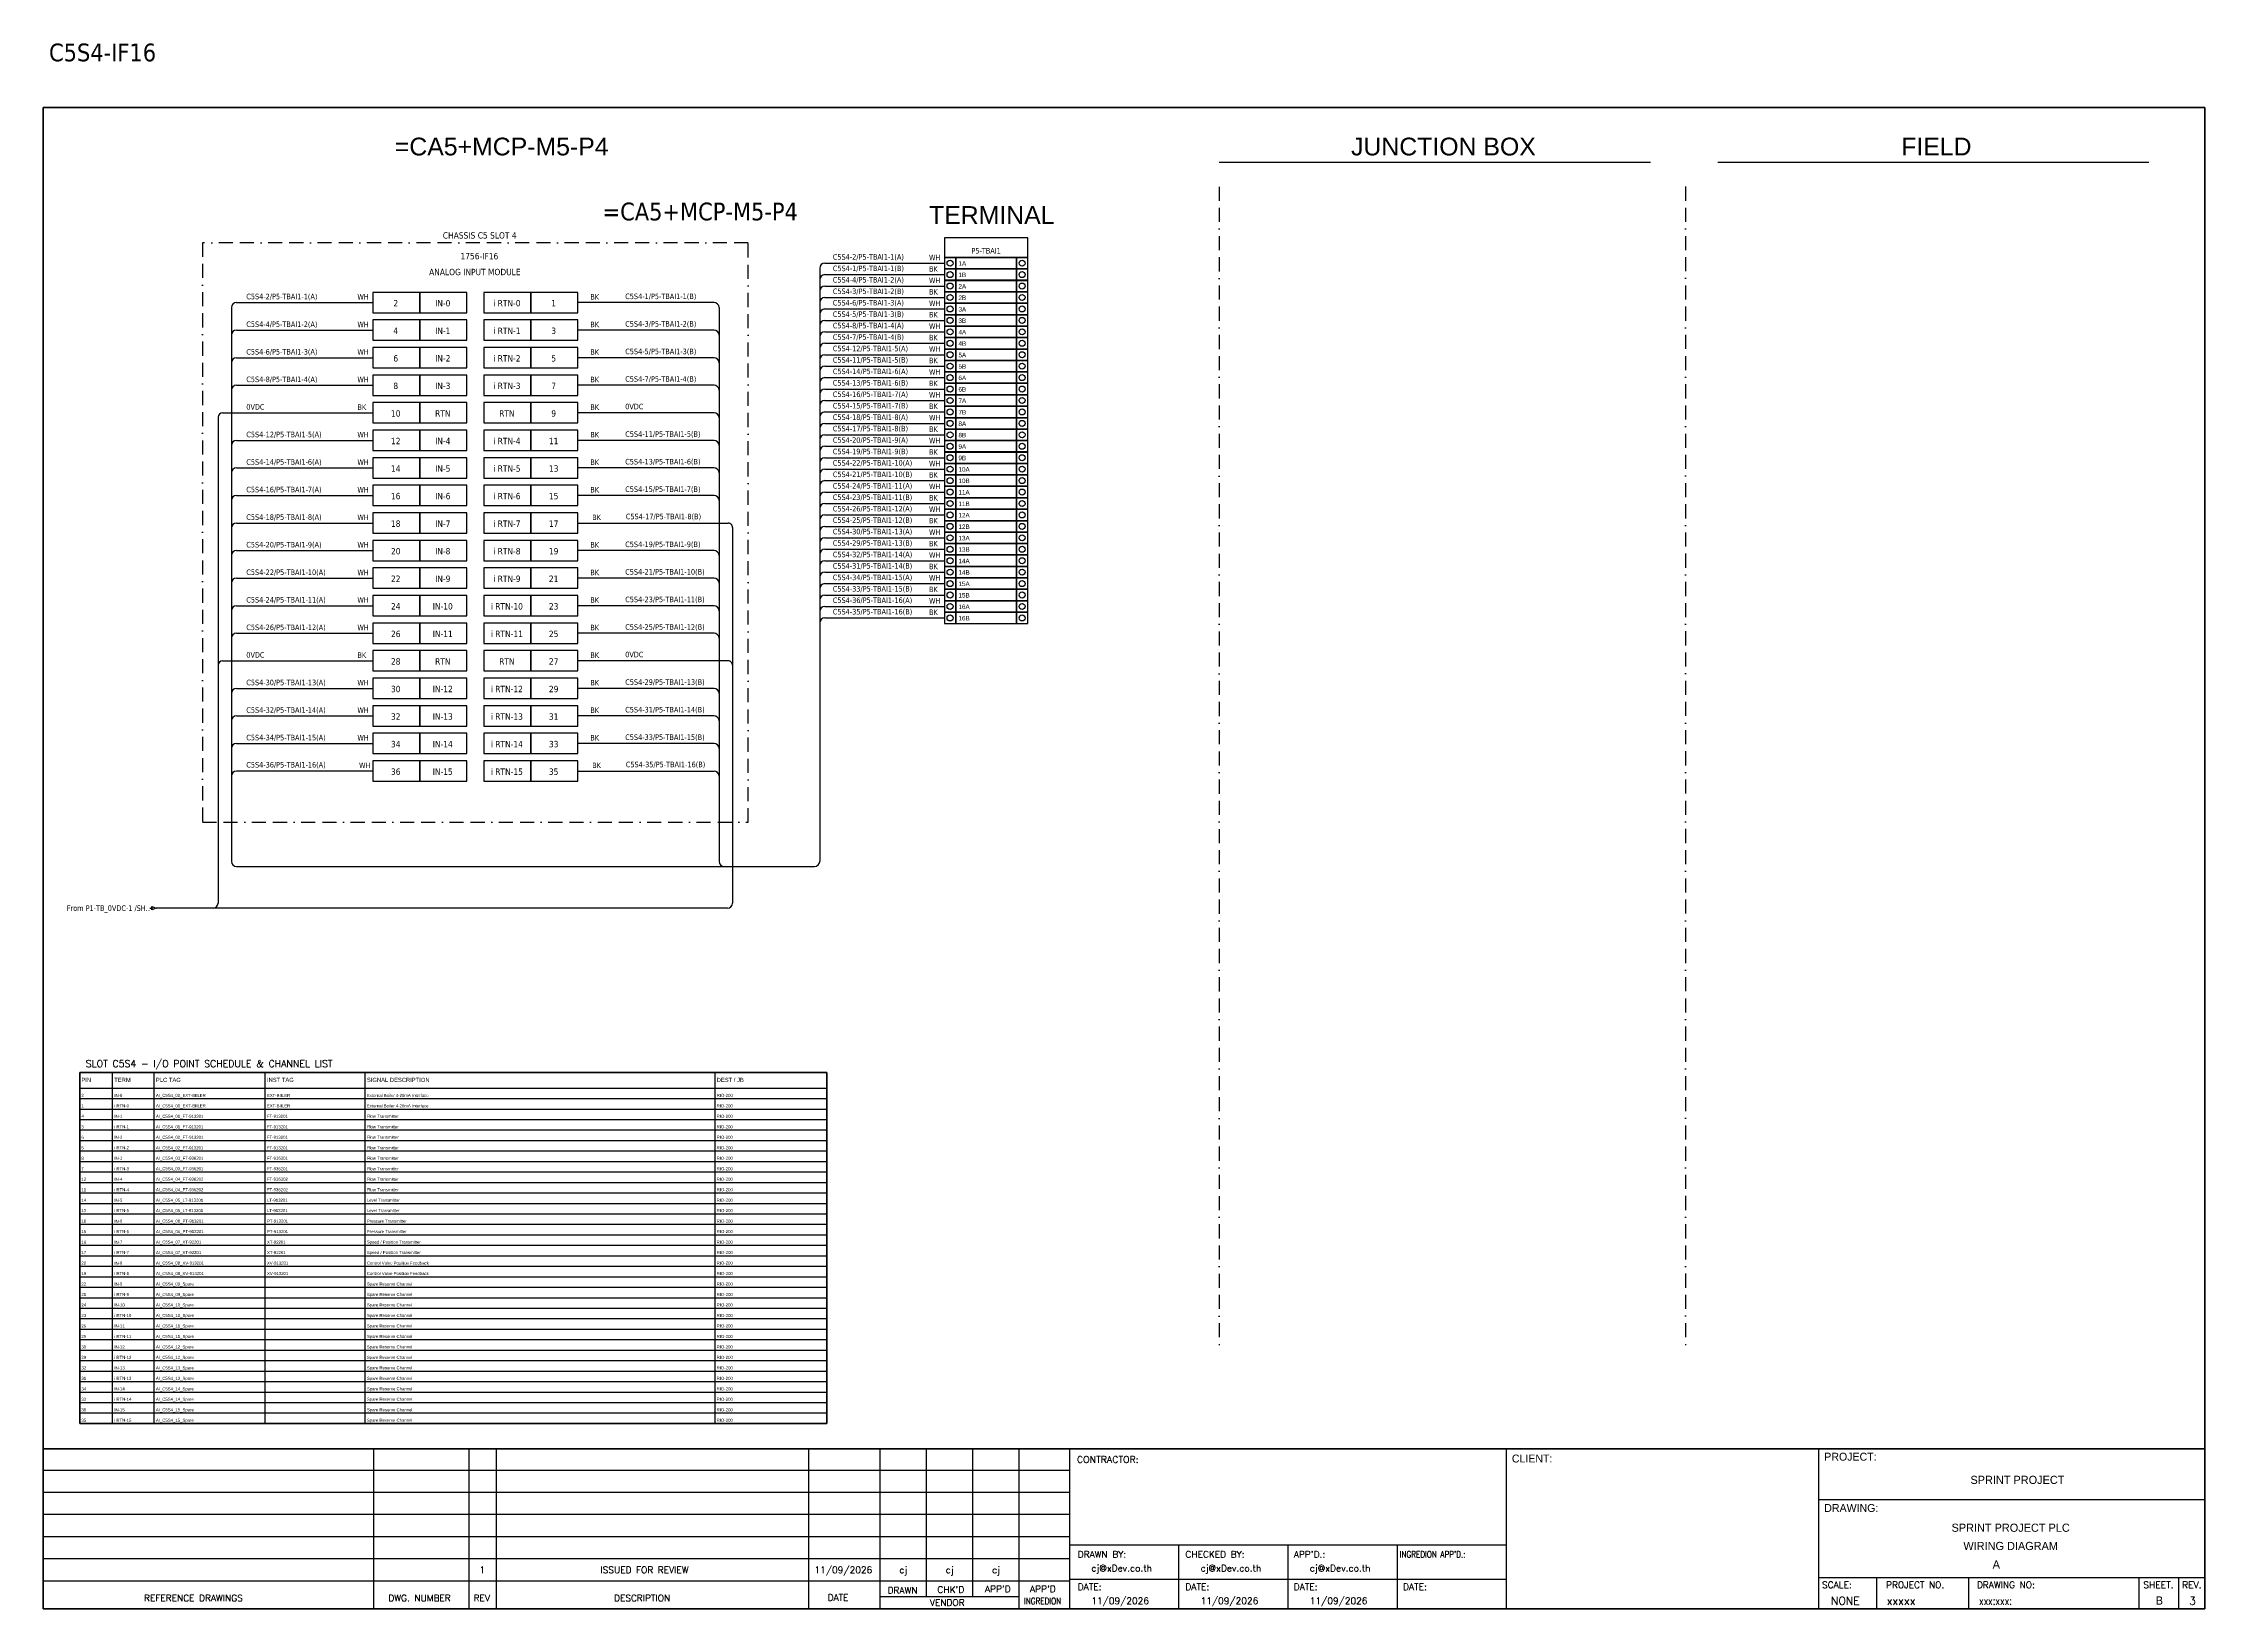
# Model space of a CAD drawing. Header units: millimetres. Extents: x 0 to 62600, y 0 to 14837.
# Drawn here: x 16773 to 20667, y 0 to 2820 of the extents above; entities that cross this region are included whole.
import ezdxf
from ezdxf.enums import TextEntityAlignment as Align

# ---------------------------------------------------------------- set-up
doc = ezdxf.new("R2010")
doc.units = ezdxf.units.MM
doc.linetypes.add('BORDERX2', pattern=[88.9, 25.4, -12.7, 25.4, -12.7, 0, -12.7])
for name, color, linetype in [('GT_1', 9, 'Continuous'), ('HELPPOINT', 7, 'Continuous'), ('MEMBER', 7, 'Continuous'), ('VECTORS', 7, 'Continuous'), ('x01001-FrameArea', 2, 'BORDERX2')]:
    doc.layers.add(name, color=color, linetype=linetype)
doc.layers.add('IE-EQUIP', color=253, linetype='Continuous', lineweight=25)
doc.layers.add('IE-WIRE', color=7, linetype='Continuous', lineweight=25)
doc.styles.add('HTX11', font='O8111901')
doc.styles.add('ROMANS', font='romans.shx', dxfattribs={"width": 0.85, "height": 25})
doc.styles.get("Standard").update_dxf_attribs({"font": 'arial.ttf'})
doc.styles.add('Tahoma', font='')
doc.styles.get('Tahoma').set_extended_font_data('Tahoma')

# ---------------------------------------------------------------- blocks, each defined once
blk = doc.blocks.new('xTermSingleLayer33')
at = {"color": 7, "ltscale": 25.4}
for points in [[(0, -537), (537, -537), (537, 0), (0, 0)], [(537, -537), (3378, -537), (3378, 0), (537, 0)], [(3378, -537), (3915, -537), (3915, 0), (3378, 0)]]:
    blk.add_lwpolyline(points, close=True, dxfattribs=at)
for centre in [(268, -268), (3647, -268)]:
    blk.add_circle(centre, 141, dxfattribs=at)
blk.add_attdef('TERMINAL_B', (661, -387), '', height=212)
blk = doc.blocks.new('xTerminal_fr_to')
at = {"layer": 'VECTORS', "color": 1, "true_color": 0xff0000}
for p, q in [((-11.3, 0), (-7.8, 0)), ((-7.8, 2.8), (0, 0)), ((-7.8, -2.8), (-7.8, 2.8)), ((-7.8, 2.8), (0, 0)), ((-7.8, 2.8), (-7.8, -2.8)), ((0, 0), (-7.8, -2.8)), ((0, 0), (-7.8, -2.8))]:
    blk.add_line(p, q, dxfattribs=at)

msp = doc.modelspace()

# ---------------------------------------------------------------- linework, layer by layer
for p, q in [((18891.4, 2605.7), (19668.2, 2605.7)), ((19789.2, 2605.7), (20566, 2605.7))]:
    msp.add_line(p, q)
at = {"ltscale": 25.4}
for p, q in [((18180.9, 2403.1), (18396.3, 2403.1)), ((17981.4, 2352.7), (17736.1, 2352.7)), ((18180.9, 2361.9), (18396.3, 2361.9)), ((17981.4, 2303.1), (17736.1, 2303.1)), ((18180.9, 2320.6), (18396.3, 2320.6)), ((18180.9, 2279.4), (18396.3, 2279.4)), ((17981.4, 2253.5), (17736.1, 2253.5)), ((18180.9, 2238.2), (18396.3, 2238.2)), ((17981.4, 2203.8), (17736.1, 2203.8)), ((18180.9, 2197), (18396.3, 2197)), ((17096.1, 2154.2), (17366.6, 2154.2)), ((17981.4, 2154.2), (17736.1, 2154.2)), ((18180.9, 2155.7), (18396.3, 2155.7)), ((17981.4, 2104.6), (17736.1, 2104.6)), ((18180.9, 2114.5), (18396.3, 2114.5)), ((18180.9, 2073.3), (18396.3, 2073.3)), ((17981.4, 2055), (17736.1, 2055)), ((18180.9, 2032.1), (18396.3, 2032.1)), ((17981.4, 2005.3), (17736.1, 2005.3)), ((18180.9, 1990.8), (18396.3, 1990.8)), ((17736.1, 1955.7), (18006.6, 1955.7)), ((18180.9, 1949.6), (18396.3, 1949.6)), ((18180.9, 1908.4), (18396.3, 1908.4)), ((17981.4, 1906.1), (17736.1, 1906.1)), ((17981.4, 1856.4), (17736.1, 1856.4)), ((18180.9, 1867.2), (18396.3, 1867.2)), ((17981.4, 1806.8), (17736.1, 1806.8)), ((18180.9, 1825.9), (18396.3, 1825.9)), ((17981.4, 1757.2), (17736.1, 1757.2)), ((18180.9, 1784.7), (18396.3, 1784.7)), ((17096.1, 1707.5), (17366.6, 1707.5)), ((18006.6, 1707.5), (17736.1, 1707.5)), ((17981.4, 1657.9), (17736.1, 1657.9)), ((17981.4, 1608.3), (17736.1, 1608.3)), ((17981.4, 1558.6), (17736.1, 1558.6)), ((17736.1, 1509), (17981.4, 1509))]:
    msp.add_line(p, q, dxfattribs=at)
at = {"color": 7}
for p, q in [((16838.9, 937.9), (18184.7, 937.9)), ((16898.2, 333.8), (16898.2, 965.9)), ((16973.2, 333.8), (16973.2, 965.9)), ((17173.2, 333.8), (17173.2, 965.9)), ((17353.2, 333.8), (17353.2, 965.9)), ((17983.2, 333.8), (17983.2, 965.9))]:
    msp.add_line(p, q, dxfattribs=at)
at = {"color": 8}
for p, q in [((16838.9, 919), (18184.7, 919)), ((16838.9, 900.1), (18184.7, 900.1)), ((16838.9, 881.3), (18184.7, 881.3)), ((16838.9, 862.4), (18184.7, 862.4)), ((16838.9, 843.5), (18184.7, 843.5)), ((16838.9, 824.6), (18184.7, 824.6)), ((16838.9, 805.8), (18184.7, 805.8)), ((16838.9, 786.9), (18184.7, 786.9)), ((16838.9, 768), (18184.7, 768)), ((16838.9, 749.1), (18184.7, 749.1)), ((16838.9, 730.2), (18184.7, 730.2)), ((16838.9, 711.4), (18184.7, 711.4)), ((16838.9, 692.5), (18184.7, 692.5)), ((16838.9, 673.6), (18184.7, 673.6)), ((16838.9, 654.7), (18184.7, 654.7)), ((16838.9, 635.9), (18184.7, 635.9)), ((16838.9, 617), (18184.7, 617)), ((16838.9, 598.1), (18184.7, 598.1)), ((16838.9, 579.2), (18184.7, 579.2)), ((16838.9, 560.3), (18184.7, 560.3)), ((16838.9, 541.5), (18184.7, 541.5)), ((16838.9, 522.6), (18184.7, 522.6)), ((16838.9, 503.7), (18184.7, 503.7)), ((16838.9, 484.8), (18184.7, 484.8)), ((16838.9, 465.9), (18184.7, 465.9)), ((16838.9, 447.1), (18184.7, 447.1)), ((16838.9, 428.2), (18184.7, 428.2)), ((16838.9, 409.3), (18184.7, 409.3)), ((16838.9, 390.4), (18184.7, 390.4)), ((16838.9, 371.6), (18184.7, 371.6)), ((16838.9, 352.7), (18184.7, 352.7))]:
    msp.add_line(p, q, dxfattribs=at)
at = {"color": 4}
for p, q in [((20075.5, 56.1), (20075.5, 0)), ((20240.8, 56.1), (20240.8, 0))]:
    msp.add_line(p, q, dxfattribs=at)
at = {"color": 4, "ltscale": 0.5}
for p, q in [((20547.9, 56.1), (20547.9, 0)), ((20547.9, 56.1), (20547.9, 0)), ((20619.1, 56.1), (20619.1, 0)), ((20619.1, 56.1), (20619.1, 0))]:
    msp.add_line(p, q, dxfattribs=at)
at = {"color": 4, "ltscale": 25.4}
msp.add_lwpolyline([(18396.3, 2434), (18546.6, 2434), (18546.6, 2469.2), (18396.3, 2469.2)], close=True, dxfattribs=at)
msp.add_lwpolyline([(16838.9, 965.9), (18184.7, 965.9), (18184.7, 333.8), (16838.9, 333.8)], close=True)
at = {"color": 7}
msp.add_lwpolyline([(16838.9, 333.8), (18184.7, 333.8), (18184.7, 965.9), (16838.9, 965.9), (16838.9, 333.8)], dxfattribs=at)
at = {"ltscale": 25.4}
for centre, radius, start, end in [((18180.9, 2393.9), 9.14, 90, 180), ((17981.4, 2343.6), 9.17, 0, 90), ((18180.9, 2352.7), 9.14, 90, 180), ((17981.4, 2293.9), 9.17, 0, 90), ((18180.9, 2311.5), 9.14, 90, 180), ((18180.9, 2270.3), 9.14, 90, 180), ((17981.4, 2244.3), 9.17, 0, 90), ((18180.9, 2229), 9.14, 90, 180), ((17981.4, 2194.7), 9.17, 0, 90), ((18180.9, 2187.8), 9.14, 90, 180), ((17981.4, 2145), 9.17, 0, 90), ((18180.9, 2146.6), 9.14, 90, 180), ((17981.4, 2095.4), 9.17, 0, 90), ((18180.9, 2105.4), 9.14, 90, 180), ((18180.9, 2064.2), 9.14, 90, 180), ((17981.4, 2045.8), 9.17, 0, 90), ((18180.9, 2022.9), 9.14, 90, 180), ((17981.4, 1996.1), 9.17, 0, 90), ((18180.9, 1981.7), 9.14, 90, 180), ((18180.9, 1940.5), 9.14, 90, 180), ((18180.9, 1899.3), 9.14, 90, 180), ((17981.4, 1896.9), 9.17, 0, 90), ((17981.4, 1847.2), 9.17, 0, 90), ((18180.9, 1858), 9.14, 90, 180), ((17981.4, 1797.6), 9.17, 0, 90), ((18180.9, 1816.8), 9.14, 90, 180), ((17981.4, 1748), 9.17, 0, 90), ((18180.9, 1775.6), 9.14, 90, 180), ((17981.4, 1648.7), 9.17, 0, 90), ((17981.4, 1599.1), 9.17, 0, 90), ((17981.4, 1549.4), 9.17, 0, 90), ((17981.4, 1499.8), 9.17, 0, 90)]:
    msp.add_arc(centre, radius, start, end, dxfattribs=at)
at = {"layer": 'GT_1', "color": 4}
for p, q in [((17368.6, 0), (17368.6, 288.2)), ((17540.5, 0), (17540.5, 288.2)), ((17589.6, 0), (17589.6, 288.2)), ((18152.3, 0), (18152.3, 288.2)), ((18280.6, 0), (18280.6, 288.2)), ((18364.2, 21.8), (18364.2, 288.2)), ((18447.7, 21.8), (18447.7, 288.2)), ((18531, 0), (18531, 288.2)), ((18622, 0), (18622, 288.2)), ((19409, 0), (19409, 288.2)), ((19971.3, 0), (19971.3, 288.2)), ((19971.3, 0), (19971.3, 288.2)), ((19971.3, 0), (19971.3, 288.2)), ((18622, 249.3), (16773.2, 249.3)), ((18622, 209.5), (16773.2, 209.5)), ((18622, 169.6), (16773.2, 169.6)), ((18622, 129.7), (16773.2, 129.7)), ((18622, 89.7), (16773.2, 89.7)), ((19409, 114.3), (18622, 114.3)), ((18818.8, 0), (18818.8, 114.3)), ((19015.5, 0), (19015.5, 114.3)), ((19212.3, 0), (19212.3, 114.3)), ((18621.9, 49.8), (16773.2, 49.8)), ((19409, 52.9), (18622, 52.9)), ((19971.3, 56.1), (20666.5, 56.1)), ((18531, 21.8), (18280.6, 21.8))]:
    msp.add_line(p, q, dxfattribs=at)
at = {"layer": 'HELPPOINT', "color": 4, "lineweight": 35}
for p, q in [((16773.2, 0), (16773.2, 2704.2)), ((16773.2, 2704.2), (20666.5, 2704.2)), ((16773.2, 0), (16773.2, 2704.2)), ((16773.2, 2704.2), (20666.5, 2704.2)), ((20666.5, 2704.2), (20666.5, 0)), ((20666.5, 2704.2), (20666.5, 0)), ((20666.5, 0), (16773.2, 0)), ((20666.5, 0), (16773.2, 0))]:
    msp.add_line(p, q, dxfattribs=at)
at = {"layer": 'HELPPOINT', "color": 4}
for p, q in [((19971.3, 196.6), (20666.5, 196.6)), ((19971.3, 196.6), (20666.5, 196.6)), ((19971.3, 56.1), (20666.5, 56.1))]:
    msp.add_line(p, q, dxfattribs=at)
at = {"layer": 'IE-EQUIP', "linetype": 'Continuous', "ltscale": 25.4}
for points in [[(17366.6, 2334.4), (17451.3, 2334.4), (17451.3, 2371.1), (17366.6, 2371.1)], [(17451.3, 2334.4), (17535.9, 2334.4), (17535.9, 2371.1), (17451.3, 2371.1)], [(17566.8, 2334.4), (17651.4, 2334.4), (17651.4, 2371.1), (17566.8, 2371.1)], [(17651.4, 2334.4), (17736.1, 2334.4), (17736.1, 2371.1), (17651.4, 2371.1)], [(17366.6, 2284.8), (17451.3, 2284.8), (17451.3, 2321.5), (17366.6, 2321.5)], [(17451.3, 2284.8), (17535.9, 2284.8), (17535.9, 2321.5), (17451.3, 2321.5)], [(17566.8, 2284.8), (17651.4, 2284.8), (17651.4, 2321.5), (17566.8, 2321.5)], [(17651.4, 2284.8), (17736.1, 2284.8), (17736.1, 2321.5), (17651.4, 2321.5)], [(17366.6, 2235.1), (17451.3, 2235.1), (17451.3, 2271.8), (17366.6, 2271.8)], [(17451.3, 2235.1), (17535.9, 2235.1), (17535.9, 2271.8), (17451.3, 2271.8)], [(17566.8, 2235.1), (17651.4, 2235.1), (17651.4, 2271.8), (17566.8, 2271.8)], [(17651.4, 2235.1), (17736.1, 2235.1), (17736.1, 2271.8), (17651.4, 2271.8)], [(17366.6, 2185.5), (17451.3, 2185.5), (17451.3, 2222.2), (17366.6, 2222.2)], [(17451.3, 2185.5), (17535.9, 2185.5), (17535.9, 2222.2), (17451.3, 2222.2)], [(17566.8, 2185.5), (17651.4, 2185.5), (17651.4, 2222.2), (17566.8, 2222.2)], [(17651.4, 2185.5), (17736.1, 2185.5), (17736.1, 2222.2), (17651.4, 2222.2)], [(17366.6, 2135.9), (17451.3, 2135.9), (17451.3, 2172.6), (17366.6, 2172.6)], [(17451.3, 2135.9), (17535.9, 2135.9), (17535.9, 2172.6), (17451.3, 2172.6)], [(17566.8, 2135.9), (17651.4, 2135.9), (17651.4, 2172.6), (17566.8, 2172.6)], [(17651.4, 2135.9), (17736.1, 2135.9), (17736.1, 2172.6), (17651.4, 2172.6)], [(17366.6, 2086.2), (17451.3, 2086.2), (17451.3, 2122.9), (17366.6, 2122.9)], [(17451.3, 2086.2), (17535.9, 2086.2), (17535.9, 2122.9), (17451.3, 2122.9)], [(17566.8, 2086.2), (17651.4, 2086.2), (17651.4, 2122.9), (17566.8, 2122.9)], [(17651.4, 2086.2), (17736.1, 2086.2), (17736.1, 2122.9), (17651.4, 2122.9)], [(17366.6, 2036.6), (17451.3, 2036.6), (17451.3, 2073.3), (17366.6, 2073.3)], [(17451.3, 2036.6), (17535.9, 2036.6), (17535.9, 2073.3), (17451.3, 2073.3)], [(17566.8, 2036.6), (17651.4, 2036.6), (17651.4, 2073.3), (17566.8, 2073.3)], [(17651.4, 2036.6), (17736.1, 2036.6), (17736.1, 2073.3), (17651.4, 2073.3)], [(17366.6, 1987), (17451.3, 1987), (17451.3, 2023.7), (17366.6, 2023.7)], [(17451.3, 1987), (17535.9, 1987), (17535.9, 2023.7), (17451.3, 2023.7)], [(17566.8, 1987), (17651.4, 1987), (17651.4, 2023.7), (17566.8, 2023.7)], [(17651.4, 1987), (17736.1, 1987), (17736.1, 2023.7), (17651.4, 2023.7)], [(17366.6, 1937.3), (17451.3, 1937.3), (17451.3, 1974), (17366.6, 1974)], [(17451.3, 1937.3), (17535.9, 1937.3), (17535.9, 1974), (17451.3, 1974)], [(17566.8, 1937.3), (17651.4, 1937.3), (17651.4, 1974), (17566.8, 1974)], [(17651.4, 1937.3), (17736.1, 1937.3), (17736.1, 1974), (17651.4, 1974)], [(17366.6, 1887.7), (17451.3, 1887.7), (17451.3, 1924.4), (17366.6, 1924.4)], [(17451.3, 1887.7), (17535.9, 1887.7), (17535.9, 1924.4), (17451.3, 1924.4)], [(17566.8, 1887.7), (17651.4, 1887.7), (17651.4, 1924.4), (17566.8, 1924.4)], [(17651.4, 1887.7), (17736.1, 1887.7), (17736.1, 1924.4), (17651.4, 1924.4)], [(17366.6, 1838.1), (17451.3, 1838.1), (17451.3, 1874.8), (17366.6, 1874.8)], [(17451.3, 1838.1), (17535.9, 1838.1), (17535.9, 1874.8), (17451.3, 1874.8)], [(17566.8, 1838.1), (17651.4, 1838.1), (17651.4, 1874.8), (17566.8, 1874.8)], [(17651.4, 1838.1), (17736.1, 1838.1), (17736.1, 1874.8), (17651.4, 1874.8)], [(17366.6, 1788.4), (17451.3, 1788.4), (17451.3, 1825.1), (17366.6, 1825.1)], [(17451.3, 1788.4), (17535.9, 1788.4), (17535.9, 1825.1), (17451.3, 1825.1)], [(17566.8, 1788.4), (17651.4, 1788.4), (17651.4, 1825.1), (17566.8, 1825.1)], [(17651.4, 1788.4), (17736.1, 1788.4), (17736.1, 1825.1), (17651.4, 1825.1)], [(17366.6, 1738.8), (17451.3, 1738.8), (17451.3, 1775.5), (17366.6, 1775.5)], [(17451.3, 1738.8), (17535.9, 1738.8), (17535.9, 1775.5), (17451.3, 1775.5)], [(17566.8, 1738.8), (17651.4, 1738.8), (17651.4, 1775.5), (17566.8, 1775.5)], [(17651.4, 1738.8), (17736.1, 1738.8), (17736.1, 1775.5), (17651.4, 1775.5)], [(17366.6, 1689.2), (17451.3, 1689.2), (17451.3, 1725.9), (17366.6, 1725.9)], [(17451.3, 1689.2), (17535.9, 1689.2), (17535.9, 1725.9), (17451.3, 1725.9)], [(17566.8, 1689.2), (17651.4, 1689.2), (17651.4, 1725.9), (17566.8, 1725.9)], [(17651.4, 1689.2), (17736.1, 1689.2), (17736.1, 1725.9), (17651.4, 1725.9)], [(17366.6, 1639.5), (17451.3, 1639.5), (17451.3, 1676.2), (17366.6, 1676.2)], [(17451.3, 1639.5), (17535.9, 1639.5), (17535.9, 1676.2), (17451.3, 1676.2)], [(17566.8, 1639.5), (17651.4, 1639.5), (17651.4, 1676.2), (17566.8, 1676.2)], [(17651.4, 1639.5), (17736.1, 1639.5), (17736.1, 1676.2), (17651.4, 1676.2)], [(17366.6, 1589.9), (17451.3, 1589.9), (17451.3, 1626.6), (17366.6, 1626.6)], [(17451.3, 1589.9), (17535.9, 1589.9), (17535.9, 1626.6), (17451.3, 1626.6)], [(17566.8, 1589.9), (17651.4, 1589.9), (17651.4, 1626.6), (17566.8, 1626.6)], [(17651.4, 1589.9), (17736.1, 1589.9), (17736.1, 1626.6), (17651.4, 1626.6)], [(17366.6, 1540.3), (17451.3, 1540.3), (17451.3, 1577), (17366.6, 1577)], [(17451.3, 1540.3), (17535.9, 1540.3), (17535.9, 1577), (17451.3, 1577)], [(17566.8, 1540.3), (17651.4, 1540.3), (17651.4, 1577), (17566.8, 1577)], [(17651.4, 1540.3), (17736.1, 1540.3), (17736.1, 1577), (17651.4, 1577)], [(17366.6, 1490.6), (17451.3, 1490.6), (17451.3, 1527.3), (17366.6, 1527.3)], [(17451.3, 1490.6), (17535.9, 1490.6), (17535.9, 1527.3), (17451.3, 1527.3)], [(17566.8, 1490.6), (17651.4, 1490.6), (17651.4, 1527.3), (17566.8, 1527.3)], [(17651.4, 1490.6), (17736.1, 1490.6), (17736.1, 1527.3), (17651.4, 1527.3)]]:
    msp.add_lwpolyline(points, close=True, dxfattribs=at)
at = {"layer": 'IE-WIRE', "color": 4, "ltscale": 25.4}
for p, q in [((18171.8, 2414.6), (18171.8, 1346.2)), ((18180.9, 2423.7), (18396.3, 2423.7)), ((18180.9, 2382.5), (18396.3, 2382.5)), ((17112.2, 2343.6), (17112.2, 1346.2)), ((17121.4, 2352.7), (17366.6, 2352.7)), ((17990.5, 2343.6), (17990.5, 1346.2)), ((18180.9, 2341.2), (18396.3, 2341.2)), ((17121.4, 2303.1), (17366.6, 2303.1)), ((18180.9, 2300), (18396.3, 2300)), ((18180.9, 2258.8), (18396.3, 2258.8)), ((17121.4, 2253.5), (17366.6, 2253.5)), ((17121.4, 2203.8), (17366.6, 2203.8)), ((18180.9, 2217.6), (18396.3, 2217.6)), ((18180.9, 2176.3), (18396.3, 2176.3)), ((17121.4, 2104.6), (17366.6, 2104.6)), ((18180.9, 2135.1), (18396.3, 2135.1)), ((18180.9, 2093.9), (18396.3, 2093.9)), ((17121.4, 2055), (17366.6, 2055)), ((18180.9, 2052.7), (18396.3, 2052.7)), ((17121.4, 2005.3), (17366.6, 2005.3)), ((18180.9, 2011.5), (18396.3, 2011.5)), ((17121.4, 1955.7), (17366.6, 1955.7)), ((18180.9, 1970.2), (18396.3, 1970.2)), ((18180.9, 1929), (18396.3, 1929)), ((17121.4, 1906.1), (17366.6, 1906.1)), ((18180.9, 1887.8), (18396.3, 1887.8)), ((17121.4, 1856.4), (17366.6, 1856.4)), ((18180.9, 1846.6), (18396.3, 1846.6)), ((17121.4, 1806.8), (17366.6, 1806.8)), ((18180.9, 1805.3), (18396.3, 1805.3)), ((17121.4, 1757.2), (17366.6, 1757.2)), ((17121.4, 1657.9), (17366.6, 1657.9)), ((17121.4, 1608.3), (17366.6, 1608.3)), ((17121.4, 1558.6), (17366.6, 1558.6)), ((17366.6, 1509), (17121.4, 1509))]:
    msp.add_line(p, q, dxfattribs=at)
at = {"layer": 'IE-WIRE', "color": 7, "ltscale": 25.4}
for p, q in [((17088.1, 2146.2), (17088.1, 1270.9)), ((18014.6, 1947.7), (18014.6, 1270.9)), ((18005.6, 1262), (16976.6, 1262))]:
    msp.add_line(p, q, dxfattribs=at)
at = {"layer": 'IE-WIRE', "color": 4}
msp.add_line((17121.3, 1337), (18162.6, 1337), dxfattribs=at)
at = {"layer": 'IE-WIRE', "color": 4, "ltscale": 25.4}
for centre, radius in [((18180.9, 2414.6), 9.14), ((18180.9, 2373.3), 9.14), ((17121.4, 2343.6), 9.17), ((18180.9, 2332.1), 9.14), ((17121.4, 2293.9), 9.17), ((18180.9, 2290.9), 9.14), ((18180.9, 2249.7), 9.14), ((17121.4, 2244.3), 9.17), ((17121.4, 2194.7), 9.17), ((18180.9, 2208.4), 9.14), ((18180.9, 2167.2), 9.14), ((17121.4, 2095.4), 9.17), ((18180.9, 2126), 9.14), ((18180.9, 2084.8), 9.14), ((17121.4, 2045.8), 9.17), ((18180.9, 2043.5), 9.14), ((17121.4, 1996.1), 9.17), ((18180.9, 2002.3), 9.14), ((17121.4, 1946.5), 9.17), ((18180.9, 1961.1), 9.14), ((18180.9, 1919.9), 9.14), ((17121.4, 1896.9), 9.17), ((18180.9, 1878.6), 9.14), ((17121.4, 1847.2), 9.17), ((18180.9, 1837.4), 9.14), ((17121.4, 1797.6), 9.17), ((18180.9, 1796.2), 9.14), ((17121.4, 1748), 9.17), ((17121.4, 1648.7), 9.17), ((17121.4, 1599.1), 9.17), ((17121.4, 1549.4), 9.17), ((17121.4, 1499.8), 9.17)]:
    msp.add_arc(centre, radius, 90, 180, dxfattribs=at)
at = {"layer": 'IE-WIRE', "ltscale": 25.4}
for centre in [(17096.1, 2146.2), (17096.1, 1699.5)]:
    msp.add_arc(centre, 8, 90, 180, dxfattribs=at)
at = {"layer": 'IE-WIRE', "color": 4}
for centre, start, end in [((17121.3, 1346.2), 180, 270), ((17999.7, 1346.2), 180, 270), ((18162.6, 1346.2), 270, 0)]:
    msp.add_arc(centre, 9.14, start, end, dxfattribs=at)
at = {"layer": 'IE-WIRE', "color": 7, "ltscale": 25.4}
for centre in [(17079.1, 1270.9), (18005.6, 1270.9), (18005.6, 1270.9)]:
    msp.add_arc(centre, 8.96, 270, 0, dxfattribs=at)
at = {"layer": 'MEMBER', "color": 4, "lineweight": 35}
msp.add_line((16773.2, 288.2), (20666.5, 288.2), dxfattribs=at)
msp.add_line((16773.2, 288.2), (20666.5, 288.2), dxfattribs=at)
at = {"layer": 'MEMBER', "color": 4}
for p, q in [((19971.3, 196.6), (20666.5, 196.6)), ((19971.3, 196.6), (20666.5, 196.6)), ((19971.3, 56.1), (20666.5, 56.1)), ((19971.3, 56.1), (20666.5, 56.1))]:
    msp.add_line(p, q, dxfattribs=at)
at = {"layer": 'x01001-FrameArea'}
for p, q in [((18891.4, 2561.5), (18891.4, 475)), ((19731.2, 2561.6), (19731.2, 475.1))]:
    msp.add_line(p, q, dxfattribs=at)
msp.add_lwpolyline([(17059.9, 1416.6), (18042.8, 1416.6), (18042.8, 2460.5), (17059.9, 2460.5)], close=True, dxfattribs=at)
at = {"layer": 'x01001-FrameArea', "ltscale": 25.4}
for centre in [(18006.6, 1947.7), (18006.6, 1699.5)]:
    msp.add_arc(centre, 8, 0, 90, dxfattribs=at)

# ---------------------------------------------------------------- block references
at = {"xscale": 0.0384, "yscale": 0.0384, "zscale": 0.0384}
for p, values in [((18396.3, 2434), {'TERMINAL_B': '1A'}), ((18396.3, 2413.4), {'TERMINAL_B': '1B'}), ((18396.3, 2392.8), {'TERMINAL_B': '2A'}), ((18396.3, 2372.2), {'TERMINAL_B': '2B'}), ((18396.3, 2351.5), {'TERMINAL_B': '3A'}), ((18396.3, 2330.9), {'TERMINAL_B': '3B'}), ((18396.3, 2310.3), {'TERMINAL_B': '4A'}), ((18396.3, 2289.7), {'TERMINAL_B': '4B'}), ((18396.3, 2269.1), {'TERMINAL_B': '5A'}), ((18396.3, 2248.5), {'TERMINAL_B': '5B'}), ((18396.3, 2227.9), {'TERMINAL_B': '6A'}), ((18396.3, 2207.3), {'TERMINAL_B': '6B'}), ((18396.3, 2186.7), {'TERMINAL_B': '7A'}), ((18396.3, 2166), {'TERMINAL_B': '7B'}), ((18396.3, 2145.4), {'TERMINAL_B': '8A'}), ((18396.3, 2124.8), {'TERMINAL_B': '8B'}), ((18396.3, 2104.2), {'TERMINAL_B': '9A'}), ((18396.3, 2083.6), {'TERMINAL_B': '9B'}), ((18396.3, 2063), {'TERMINAL_B': '10A'}), ((18396.3, 2042.4), {'TERMINAL_B': '10B'}), ((18396.3, 2021.8), {'TERMINAL_B': '11A'}), ((18396.3, 2001.1), {'TERMINAL_B': '11B'}), ((18396.3, 1980.5), {'TERMINAL_B': '12A'}), ((18396.3, 1959.9), {'TERMINAL_B': '12B'}), ((18396.3, 1939.3), {'TERMINAL_B': '13A'}), ((18396.3, 1918.7), {'TERMINAL_B': '13B'}), ((18396.3, 1898.1), {'TERMINAL_B': '14A'}), ((18396.3, 1877.5), {'TERMINAL_B': '14B'}), ((18396.3, 1856.9), {'TERMINAL_B': '15A'}), ((18396.3, 1836.3), {'TERMINAL_B': '15B'}), ((18396.3, 1815.6), {'TERMINAL_B': '16A'}), ((18396.3, 1795), {'TERMINAL_B': '16B'})]:
    msp.add_blockref('xTermSingleLayer33', p, dxfattribs=at).add_auto_attribs(values)
msp.add_blockref('xTerminal_fr_to', (16976.6, 1262))

# ---------------------------------------------------------------- texts
at = {"color": 2, "style": 'Tahoma'}
msp.add_text('C5S4-IF16', height=32, dxfattribs=at).set_placement((16783.6, 2787.3))
at = {"color": 2}
for s, p in [('=CA5+MCP-M5-P4', (17406.5, 2617.8)), ('JUNCTION BOX', (19128.8, 2617.8)), ('FIELD', (20119.7, 2617.8)), ('TERMINAL', (18368.7, 2494.4))]:
    msp.add_text(s, height=32, dxfattribs=at).set_placement(p)
at = {"color": 2, "style": 'Tahoma'}
for s, height, p in [('=CA5+MCP-M5-P4', 32, (17956.6, 2516.8)), ('CHASSIS C5 SLOT 4', 11.441, (17559.4, 2473.8)), ('1756-IF16', 11.44, (17558.8, 2436.4)), ('ANALOG INPUT MODULE', 11.441, (17550.6, 2407.8)), ('2', 11.4, (17408.1, 2351.6)), ('IN-0', 11.44, (17492.8, 2351.6)), ('i RTN-0', 11.44, (17608.3, 2351.6)), ('1', 11.4, (17692.6, 2351.6)), ('4', 11.4, (17408.1, 2302)), ('IN-1', 11.44, (17492.8, 2302)), ('i RTN-1', 11.44, (17608.3, 2302)), ('3', 11.4, (17692.6, 2302)), ('6', 11.4, (17408.1, 2252.3)), ('IN-2', 11.44, (17492.8, 2252.3)), ('i RTN-2', 11.44, (17608.3, 2252.3)), ('5', 11.4, (17692.6, 2252.3)), ('8', 11.4, (17408.1, 2202.7)), ('IN-3', 11.44, (17492.8, 2202.7)), ('i RTN-3', 11.44, (17608.3, 2202.7)), ('7', 11.4, (17692.6, 2202.7)), ('10', 11.44, (17408.1, 2153.1)), ('RTN', 11.44, (17492.8, 2153.1)), ('RTN', 11.44, (17608.3, 2153.1)), ('9', 11.4, (17692.6, 2153.1)), ('12', 11.44, (17408.1, 2103.4)), ('IN-4', 11.44, (17492.8, 2103.4)), ('i RTN-4', 11.44, (17608.3, 2103.4)), ('11', 11.44, (17692.6, 2103.4)), ('14', 11.44, (17408.1, 2053.8)), ('IN-5', 11.44, (17492.8, 2053.8)), ('i RTN-5', 11.44, (17608.3, 2053.8)), ('13', 11.44, (17692.6, 2053.8)), ('16', 11.44, (17408.1, 2004.2)), ('IN-6', 11.44, (17492.8, 2004.2)), ('i RTN-6', 11.44, (17608.3, 2004.2)), ('15', 11.44, (17692.6, 2004.2)), ('18', 11.44, (17408.1, 1954.5)), ('IN-7', 11.44, (17492.8, 1954.5)), ('i RTN-7', 11.44, (17608.3, 1954.5)), ('17', 11.44, (17692.6, 1954.5)), ('20', 11.44, (17408.1, 1904.9)), ('IN-8', 11.44, (17492.8, 1904.9)), ('i RTN-8', 11.44, (17608.3, 1904.9)), ('19', 11.44, (17692.6, 1904.9)), ('22', 11.44, (17408.1, 1855.3)), ('IN-9', 11.44, (17492.8, 1855.3)), ('i RTN-9', 11.44, (17608.3, 1855.3)), ('21', 11.44, (17692.6, 1855.3)), ('24', 11.44, (17408.1, 1805.6)), ('IN-10', 11.44, (17492.8, 1805.6)), ('i RTN-10', 11.44, (17608.3, 1805.6)), ('23', 11.44, (17692.6, 1805.6)), ('26', 11.44, (17408.1, 1756)), ('IN-11', 11.44, (17492.8, 1756)), ('i RTN-11', 11.44, (17608.3, 1756)), ('25', 11.44, (17692.6, 1756)), ('28', 11.44, (17408.1, 1706.4)), ('RTN', 11.44, (17492.8, 1706.4)), ('RTN', 11.44, (17608.3, 1706.4)), ('27', 11.44, (17692.6, 1706.4)), ('30', 11.44, (17408.1, 1656.7)), ('IN-12', 11.44, (17492.8, 1656.7)), ('i RTN-12', 11.44, (17608.3, 1656.7)), ('29', 11.44, (17692.6, 1656.7)), ('32', 11.44, (17408.1, 1607.1)), ('IN-13', 11.44, (17492.8, 1607.1)), ('i RTN-13', 11.44, (17608.3, 1607.1)), ('31', 11.44, (17692.6, 1607.1)), ('34', 11.44, (17408.1, 1557.5)), ('IN-14', 11.44, (17492.8, 1557.5)), ('i RTN-14', 11.44, (17608.3, 1557.5)), ('33', 11.44, (17692.6, 1557.5)), ('36', 11.44, (17408.1, 1507.8)), ('IN-15', 11.44, (17492.8, 1507.8)), ('i RTN-15', 11.44, (17608.3, 1507.8)), ('35', 11.44, (17692.6, 1507.8))]:
    msp.add_text(s, height=height, dxfattribs=at).set_placement(p, align=Align.MIDDLE_CENTER)
at = {"color": 4, "style": 'Tahoma'}
for s, height, p in [('C5S4-2/P5-TBAI1-1(A)', 9.949, (18195.4, 2430)), ('WH', 9.95, (18368.7, 2428.9)), ('C5S4-4/P5-TBAI1-2(A)', 9.949, (18195.4, 2388.8)), ('WH', 9.95, (18368.7, 2387.7)), ('C5S4-2/P5-TBAI1-1(A)', 9.949, (17139, 2358.7)), ('WH', 9.95, (17339.1, 2358)), ('C5S4-6/P5-TBAI1-3(A)', 9.949, (18195.4, 2347.5)), ('WH', 9.95, (18368.7, 2346.5)), ('C5S4-4/P5-TBAI1-2(A)', 9.949, (17139, 2308.7)), ('WH', 9.95, (17339.1, 2308.4)), ('C5S4-8/P5-TBAI1-4(A)', 9.949, (18195.4, 2306.3)), ('WH', 9.95, (18368.7, 2305.3)), ('C5S4-6/P5-TBAI1-3(A)', 9.949, (17139, 2259.1)), ('WH', 9.95, (17339.1, 2258.7)), ('C5S4-12/P5-TBAI1-5(A)', 9.949, (18195.4, 2265.1)), ('WH', 9.95, (18368.7, 2264.1)), ('C5S4-8/P5-TBAI1-4(A)', 9.949, (17139, 2209.5)), ('C5S4-14/P5-TBAI1-6(A)', 9.949, (18195.4, 2223.9)), ('WH', 9.95, (18368.7, 2222.8)), ('WH', 9.95, (17339.1, 2209.1)), ('C5S4-16/P5-TBAI1-7(A)', 9.949, (18195.4, 2182.6)), ('WH', 9.95, (18368.7, 2181.6)), ('C5S4-18/P5-TBAI1-8(A)', 9.949, (18195.4, 2141.4)), ('WH', 9.95, (18368.7, 2140.4)), ('C5S4-12/P5-TBAI1-5(A)', 9.949, (17139, 2110.2)), ('WH', 9.95, (17339.1, 2109.8)), ('C5S4-20/P5-TBAI1-9(A)', 9.949, (18195.4, 2100.2)), ('WH', 9.95, (18368.7, 2099.2)), ('C5S4-14/P5-TBAI1-6(A)', 9.949, (17139, 2060.6)), ('WH', 9.95, (17339.1, 2060.2)), ('C5S4-22/P5-TBAI1-10(A)', 9.949, (18195.4, 2059)), ('WH', 9.95, (18368.7, 2057.9)), ('C5S4-24/P5-TBAI1-11(A)', 9.949, (18195.4, 2017.7)), ('WH', 9.95, (18368.7, 2016.7)), ('C5S4-16/P5-TBAI1-7(A)', 9.949, (17139, 2010.9)), ('WH', 9.95, (17339.1, 2010.6)), ('C5S4-26/P5-TBAI1-12(A)', 9.949, (18195.4, 1976.5)), ('C5S4-18/P5-TBAI1-8(A)', 9.949, (17139, 1961.3)), ('WH', 9.95, (17339.1, 1960.9)), ('WH', 9.95, (18368.7, 1975.5)), ('C5S4-20/P5-TBAI1-9(A)', 9.949, (17139, 1911.7)), ('WH', 9.95, (17339.1, 1911.3)), ('C5S4-30/P5-TBAI1-13(A)', 9.949, (18195.4, 1935.3)), ('WH', 9.95, (18368.7, 1934.3)), ('C5S4-22/P5-TBAI1-10(A)', 9.949, (17139, 1862)), ('WH', 9.95, (17339.1, 1861.7)), ('C5S4-32/P5-TBAI1-14(A)', 9.949, (18195.4, 1894.1)), ('WH', 9.95, (18368.7, 1893)), ('C5S4-34/P5-TBAI1-15(A)', 9.949, (18195.4, 1852.8)), ('WH', 9.95, (18368.7, 1851.8)), ('C5S4-24/P5-TBAI1-11(A)', 9.949, (17139, 1812.4)), ('WH', 9.95, (17339.1, 1812)), ('C5S4-36/P5-TBAI1-16(A)', 9.949, (18195.4, 1811.6)), ('WH', 9.95, (18368.7, 1810.6)), ('C5S4-26/P5-TBAI1-12(A)', 9.949, (17139, 1762.8)), ('WH', 9.95, (17339.1, 1762.4)), ('C5S4-30/P5-TBAI1-13(A)', 9.949, (17139, 1663.5)), ('WH', 9.95, (17339.1, 1663.1)), ('C5S4-32/P5-TBAI1-14(A)', 9.949, (17139, 1613.9)), ('WH', 9.95, (17339.1, 1613.5)), ('C5S4-34/P5-TBAI1-15(A)', 9.949, (17139, 1564.2)), ('WH', 9.95, (17339.1, 1563.9)), ('C5S4-36/P5-TBAI1-16(A)', 9.949, (17139, 1515.3)), ('WH', 9.95, (17342.1, 1514.2))]:
    msp.add_text(s, height=height, dxfattribs=at).set_placement(p)
at = {"style": 'Tahoma'}
for s, height, p in [('C5S4-1/P5-TBAI1-1(B)', 9.949, (18195.4, 2409.4)), ('BK', 9.95, (18368.7, 2408.3)), ('C5S4-3/P5-TBAI1-2(B)', 9.949, (18195.4, 2368.1)), ('BK', 9.95, (18368.7, 2367.1)), ('BK', 9.95, (17758.6, 2358)), ('C5S4-1/P5-TBAI1-1(B)', 9.949, (17821.5, 2359)), ('C5S4-5/P5-TBAI1-3(B)', 9.949, (18195.4, 2326.9)), ('BK', 9.95, (17758.6, 2308.4)), ('C5S4-3/P5-TBAI1-2(B)', 9.949, (17821.5, 2309.4)), ('BK', 9.95, (18368.7, 2325.9)), ('BK', 9.95, (17758.6, 2258.7)), ('C5S4-5/P5-TBAI1-3(B)', 9.949, (17821.5, 2259.8)), ('C5S4-7/P5-TBAI1-4(B)', 9.949, (18195.4, 2285.7)), ('BK', 9.95, (18368.7, 2284.7)), ('C5S4-7/P5-TBAI1-4(B)', 9.949, (17821.5, 2210.1)), ('C5S4-11/P5-TBAI1-5(B)', 9.949, (18195.4, 2244.5)), ('BK', 9.95, (18368.7, 2243.4)), ('BK', 9.95, (17758.6, 2209.1)), ('C5S4-13/P5-TBAI1-6(B)', 9.949, (18195.4, 2203.2)), ('BK', 9.95, (18368.7, 2202.2)), ('0VDC', 9.95, (17139, 2159.8)), ('BK', 9.95, (17339.1, 2159.5)), ('BK', 9.95, (17758.6, 2159.5)), ('0VDC', 9.95, (17821.5, 2160.5)), ('C5S4-15/P5-TBAI1-7(B)', 9.949, (18195.4, 2162)), ('BK', 9.95, (18368.7, 2161)), ('BK', 9.95, (17758.6, 2109.8)), ('C5S4-11/P5-TBAI1-5(B)', 9.949, (17821.5, 2110.9)), ('C5S4-17/P5-TBAI1-8(B)', 9.949, (18195.4, 2120.8)), ('BK', 9.95, (18368.7, 2119.8)), ('BK', 9.95, (17758.6, 2060.2)), ('C5S4-13/P5-TBAI1-6(B)', 9.949, (17821.5, 2061.2)), ('C5S4-19/P5-TBAI1-9(B)', 9.949, (18195.4, 2079.6)), ('BK', 9.95, (18368.7, 2078.5)), ('C5S4-21/P5-TBAI1-10(B)', 9.949, (18195.4, 2038.4)), ('BK', 9.95, (18368.7, 2037.3)), ('BK', 9.95, (17758.6, 2010.6)), ('C5S4-15/P5-TBAI1-7(B)', 9.949, (17821.5, 2011.6)), ('C5S4-23/P5-TBAI1-11(B)', 9.949, (18195.4, 1997.1)), ('BK', 9.95, (18368.7, 1996.1)), ('BK', 9.95, (17762, 1960.9)), ('C5S4-17/P5-TBAI1-8(B)', 9.949, (17822.6, 1962.5)), ('C5S4-25/P5-TBAI1-12(B)', 9.949, (18195.4, 1955.9)), ('BK', 9.95, (18368.7, 1954.9)), ('BK', 9.95, (17758.6, 1911.3)), ('C5S4-19/P5-TBAI1-9(B)', 9.949, (17821.5, 1912.3)), ('C5S4-29/P5-TBAI1-13(B)', 9.949, (18195.4, 1914.7)), ('BK', 9.95, (18368.7, 1913.6)), ('BK', 9.95, (17758.6, 1861.7)), ('C5S4-21/P5-TBAI1-10(B)', 9.949, (17821.5, 1862.7)), ('C5S4-31/P5-TBAI1-14(B)', 9.949, (18195.4, 1873.5)), ('BK', 9.95, (18368.7, 1872.4)), ('C5S4-33/P5-TBAI1-15(B)', 9.949, (18195.4, 1832.2)), ('BK', 9.95, (18368.7, 1831.2)), ('BK', 9.95, (17758.6, 1812)), ('C5S4-23/P5-TBAI1-11(B)', 9.949, (17821.5, 1813.1)), ('C5S4-35/P5-TBAI1-16(B)', 9.949, (18195.4, 1791)), ('BK', 9.95, (18368.7, 1790)), ('BK', 9.95, (17758.6, 1762.4)), ('C5S4-25/P5-TBAI1-12(B)', 9.949, (17821.5, 1763.4)), ('0VDC', 9.95, (17139, 1713.1)), ('BK', 9.95, (17339.1, 1712.8)), ('BK', 9.95, (17758.6, 1712.8)), ('0VDC', 9.95, (17821.5, 1713.8)), ('C5S4-29/P5-TBAI1-13(B)', 9.949, (17821.5, 1664.2)), ('BK', 9.95, (17758.6, 1663.1)), ('BK', 9.95, (17758.6, 1613.5)), ('C5S4-31/P5-TBAI1-14(B)', 9.949, (17821.5, 1614.5)), ('BK', 9.95, (17758.6, 1563.9)), ('C5S4-33/P5-TBAI1-15(B)', 9.949, (17821.5, 1564.9)), ('BK', 9.95, (17762, 1514.2)), ('C5S4-35/P5-TBAI1-16(B)', 9.949, (17822.6, 1515.8))]:
    msp.add_text(s, height=height, dxfattribs=at).set_placement(p)
at = {"color": 4, "style": 'Tahoma'}
msp.add_text('P5-TBAI1', height=9.95, dxfattribs=at).set_placement((18471.5, 2446.1), align=Align.MIDDLE_CENTER)
at = {"color": 7, "style": 'Tahoma'}
msp.add_text('From P1-TB_0VDC-1 /SH..', height=9.949, dxfattribs=at).set_placement((16965.3, 1262), align=Align.MIDDLE_RIGHT)
at = {"color": 3}
for s, p in [('PIN', (16841.9, 948.9)), ('TERM', (16901.2, 948.9)), ('PLC TAG', (16976.2, 948.9)), ('INST TAG', (17176.2, 948.9)), ('SIGNAL DESCRIPTION', (17356.2, 948.9)), ('DEST / JB', (17986.2, 948.9))]:
    msp.add_text(s, height=7.5, dxfattribs=at).set_placement(p)
at = {"color": 7}
for s, p in [('2', (16841.9, 922)), ('1', (16841.9, 903.1)), ('i RTN-0', (16901.2, 903.1)), ('IN-0', (16901.2, 922)), ('AI_C5S4_00_EXT-BIILER', (16976.2, 922)), ('AI_C5S4_00_EXT-BIILER', (16976.2, 903.1)), ('EXT-BIILER', (17176.2, 922)), ('EXT-BIILER', (17176.2, 903.1)), ('External Boiler 4-20mA Interface', (17356.2, 922)), ('External Boiler 4-20mA Interface', (17356.2, 903.1)), ('RIO-200', (17986.2, 922)), ('RIO-200', (17986.2, 903.1)), ('4', (16841.9, 884.3)), ('3', (16841.9, 865.4)), ('i RTN-1', (16901.2, 865.4)), ('IN-1', (16901.2, 884.3)), ('AI_C5S4_01_FT-913201', (16976.2, 884.3)), ('AI_C5S4_01_FT-913201', (16976.2, 865.4)), ('FT-913201', (17176.2, 884.3)), ('FT-913201', (17176.2, 865.4)), ('Flow Transmitter', (17356.2, 884.3)), ('Flow Transmitter', (17356.2, 865.4)), ('RIO-200', (17986.2, 884.3)), ('RIO-200', (17986.2, 865.4)), ('5', (16841.9, 827.6)), ('6', (16841.9, 846.5)), ('i RTN-2', (16901.2, 827.6)), ('IN-2', (16901.2, 846.5)), ('AI_C5S4_02_FT-913201', (16976.2, 846.5)), ('AI_C5S4_02_FT-913201', (16976.2, 827.6)), ('FT-913201', (17176.2, 846.5)), ('FT-913201', (17176.2, 827.6)), ('Flow Transmitter', (17356.2, 846.5)), ('Flow Transmitter', (17356.2, 827.6)), ('RIO-200', (17986.2, 846.5)), ('RIO-200', (17986.2, 827.6)), ('8', (16841.9, 808.8)), ('7', (16841.9, 789.9)), ('i RTN-3', (16901.2, 789.9)), ('IN-3', (16901.2, 808.8)), ('AI_C5S4_03_FT-936201', (16976.2, 808.8)), ('AI_C5S4_03_FT-936201', (16976.2, 789.9)), ('FT-936201', (17176.2, 808.8)), ('FT-936201', (17176.2, 789.9)), ('Flow Transmitter', (17356.2, 808.8)), ('Flow Transmitter', (17356.2, 789.9)), ('RIO-200', (17986.2, 808.8)), ('RIO-200', (17986.2, 789.9)), ('12', (16841.9, 771)), ('11', (16841.9, 752.1)), ('i RTN-4', (16901.2, 752.1)), ('IN-4', (16901.2, 771)), ('AI_C5S4_04_FT-936202', (16976.2, 771)), ('AI_C5S4_04_FT-936202', (16976.2, 752.1)), ('FT-936202', (17176.2, 771)), ('FT-936202', (17176.2, 752.1)), ('Flow Transmitter', (17356.2, 771)), ('Flow Transmitter', (17356.2, 752.1)), ('RIO-200', (17986.2, 771)), ('RIO-200', (17986.2, 752.1)), ('14', (16841.9, 733.2)), ('13', (16841.9, 714.4)), ('16', (16841.9, 695.5)), ('i RTN-5', (16901.2, 714.4)), ('IN-5', (16901.2, 733.2)), ('IN-6', (16901.2, 695.5)), ('AI_C5S4_05_LT-913201', (16976.2, 733.2)), ('AI_C5S4_05_LT-913201', (16976.2, 714.4)), ('AI_C5S4_06_PT-913201', (16976.2, 695.5)), ('LT-913201', (17176.2, 733.2)), ('LT-913201', (17176.2, 714.4)), ('PT-913201', (17176.2, 695.5)), ('Level Transmitter', (17356.2, 733.2)), ('Level Transmitter', (17356.2, 714.4)), ('Pressure Transmitter', (17356.2, 695.5)), ('RIO-200', (17986.2, 733.2)), ('RIO-200', (17986.2, 714.4)), ('RIO-200', (17986.2, 695.5)), ('15', (16841.9, 676.6)), ('18', (16841.9, 657.7)), ('i RTN-6', (16901.2, 676.6)), ('IN-7', (16901.2, 657.7)), ('AI_C5S4_06_PT-913201', (16976.2, 676.6)), ('AI_C5S4_07_XT-92201', (16976.2, 657.7)), ('XT-92201', (17176.2, 657.7)), ('PT-913201', (17176.2, 676.6)), ('Speed / Position Transmitter', (17356.2, 657.7)), ('Pressure Transmitter', (17356.2, 676.6)), ('RIO-200', (17986.2, 676.6)), ('RIO-200', (17986.2, 657.7)), ('20', (16841.9, 620)), ('17', (16841.9, 638.9)), ('i RTN-7', (16901.2, 638.9)), ('IN-8', (16901.2, 620)), ('AI_C5S4_07_XT-92201', (16976.2, 638.9)), ('AI_C5S4_08_XV-913201', (16976.2, 620)), ('XT-92201', (17176.2, 638.9)), ('XV-913201', (17176.2, 620)), ('Speed / Position Transmitter', (17356.2, 638.9)), ('Control Valve Position Feedback', (17356.2, 620)), ('RIO-200', (17986.2, 638.9)), ('RIO-200', (17986.2, 620)), ('22', (16841.9, 582.2)), ('19', (16841.9, 601.1)), ('i RTN-8', (16901.2, 601.1)), ('IN-9', (16901.2, 582.2)), ('AI_C5S4_08_XV-913201', (16976.2, 601.1)), ('AI_C5S4_09_Spare', (16976.2, 582.2)), ('XV-913201', (17176.2, 601.1)), ('Control Valve Position Feedback', (17356.2, 601.1)), ('Spare Reserve Channel', (17356.2, 582.2)), ('RIO-200', (17986.2, 601.1)), ('RIO-200', (17986.2, 582.2)), ('21', (16841.9, 563.3)), ('24', (16841.9, 544.5)), ('i RTN-9', (16901.2, 563.3)), ('IN-10', (16901.2, 544.5)), ('AI_C5S4_09_Spare', (16976.2, 563.3)), ('AI_C5S4_10_Spare', (16976.2, 544.5)), ('Spare Reserve Channel', (17356.2, 563.3)), ('Spare Reserve Channel', (17356.2, 544.5)), ('RIO-200', (17986.2, 563.3)), ('RIO-200', (17986.2, 544.5)), ('23', (16841.9, 525.6)), ('26', (16841.9, 506.7)), ('i RTN-10', (16901.2, 525.6)), ('IN-11', (16901.2, 506.7)), ('AI_C5S4_10_Spare', (16976.2, 525.6)), ('AI_C5S4_11_Spare', (16976.2, 506.7)), ('Spare Reserve Channel', (17356.2, 525.6)), ('Spare Reserve Channel', (17356.2, 506.7)), ('RIO-200', (17986.2, 525.6)), ('RIO-200', (17986.2, 506.7)), ('30', (16841.9, 468.9)), ('25', (16841.9, 487.8)), ('i RTN-11', (16901.2, 487.8)), ('IN-12', (16901.2, 468.9)), ('AI_C5S4_11_Spare', (16976.2, 487.8)), ('AI_C5S4_12_Spare', (16976.2, 468.9)), ('Spare Reserve Channel', (17356.2, 487.8)), ('Spare Reserve Channel', (17356.2, 468.9)), ('RIO-200', (17986.2, 487.8)), ('RIO-200', (17986.2, 468.9)), ('32', (16841.9, 431.2)), ('29', (16841.9, 450.1)), ('i RTN-12', (16901.2, 450.1)), ('IN-13', (16901.2, 431.2)), ('AI_C5S4_12_Spare', (16976.2, 450.1)), ('AI_C5S4_13_Spare', (16976.2, 431.2)), ('Spare Reserve Channel', (17356.2, 450.1)), ('Spare Reserve Channel', (17356.2, 431.2)), ('RIO-200', (17986.2, 450.1)), ('RIO-200', (17986.2, 431.2)), ('31', (16841.9, 412.3)), ('34', (16841.9, 393.4)), ('i RTN-13', (16901.2, 412.3)), ('IN-14', (16901.2, 393.4)), ('AI_C5S4_13_Spare', (16976.2, 412.3)), ('AI_C5S4_14_Spare', (16976.2, 393.4)), ('Spare Reserve Channel', (17356.2, 412.3)), ('Spare Reserve Channel', (17356.2, 393.4)), ('RIO-200', (17986.2, 412.3)), ('RIO-200', (17986.2, 393.4)), ('33', (16841.9, 374.6)), ('36', (16841.9, 355.7)), ('i RTN-14', (16901.2, 374.6)), ('IN-15', (16901.2, 355.7)), ('AI_C5S4_14_Spare', (16976.2, 374.6)), ('AI_C5S4_15_Spare', (16976.2, 355.7)), ('Spare Reserve Channel', (17356.2, 374.6)), ('Spare Reserve Channel', (17356.2, 355.7)), ('RIO-200', (17986.2, 374.6)), ('RIO-200', (17986.2, 355.7)), ('35', (16841.9, 336.8)), ('i RTN-15', (16901.2, 336.8)), ('AI_C5S4_15_Spare', (16976.2, 336.8)), ('Spare Reserve Channel', (17356.2, 336.8)), ('RIO-200', (17986.2, 336.8))]:
    msp.add_text(s, height=5.5, dxfattribs=at).set_placement(p)
at = {"color": 4, "ltscale": 100, "style": 'HTX11'}
for s, p in [('SPRINT PROJECT', (20329.1, 232.2)), ('SPRINT PROJECT PLC', (20316.9, 146)), ('WIRING DIAGRAM', (20316.9, 113.1))]:
    msp.add_text(s, height=14.693, dxfattribs=at).set_placement(p, align=Align.MIDDLE_CENTER)
at = {"style": 'HTX11'}
for tag, text, height, p in [('A', 'A', 14.8, (20291, 79.8)), ('B', 'CHASSIS C5 SLOT 4', 14.821, (20584.8, 14.9))]:
    msp.add_attdef(tag, text=text, height=height, dxfattribs=at).set_placement(p, align=Align.MIDDLE_CENTER)
at = {"layer": 'GT_1', "color": 4, "style": 'HTX11'}
for s, p in [('CLIENT:', (19418.5, 263.5)), ('PROJECT:', (19981.2, 266.8)), ('DRAWING:', (19981.2, 174.4))]:
    msp.add_text(s, height=14.25, dxfattribs=at).set_placement(p)
at = {"layer": 'MEMBER', "color": 4, "ltscale": 0.8, "style": 'ROMANS'}
for s, height, p in [('SLOT C5S4 - I/O POINT SCHEDULE & CHANNEL LIST', 12.35, (16849.8, 975.6)), ('CONTRACTOR:', 12.35, (18635.1, 262.7)), ('DRAWN BY:', 11.88, (18636.6, 92.1)), ('cj@xDev.co.th', 11.875, (18661, 67.2)), ('CHECKED BY:', 11.875, (18830.5, 92.1)), ('cj@xDev.co.th', 11.875, (18857.8, 67.2)), ("APP'D.:", 11.88, (19025.7, 92.1)), ('cj@xDev.co.th', 11.875, (19054.5, 67.2)), ('DRAWN', 11.88, (18294, 27.3)), ("CHK'D", 11.88, (18383.8, 28.5)), ("APP'D", 11.88, (18469.4, 29.7)), ("APP'D", 11.88, (18550.6, 29.7)), ('DATE:', 11.88, (18636.6, 33.6)), ('DATE:', 11.88, (18830.5, 33.6)), ('DATE:', 11.88, (19025.7, 33.6)), ('DATE:', 11.88, (19222.5, 33.6)), ('SCALE:', 11.88, (19977.2, 37.1)), ('PROJECT NO.', 11.875, (20092.4, 37.1)), ('DRAWING NO:', 11.875, (20256.1, 37.1)), ('SHEET.', 12, (20555.9, 37.1)), ('REV.', 12, (20625.8, 37.1)), ('REFERENCE DRAWINGS', 11.875, (16954.6, 13.4)), ('DWG. NUMBER', 11.875, (17394.8, 13.4)), ('REV', 11.88, (17548.3, 13.4)), ('DESCRIPTION', 11.875, (17801.2, 13.4)), ('DATE', 11.88, (18186, 14.2)), ('VENDOR', 11.88, (18370.1, 5.1)), ('11/09/2026', 11.88, (18661, 8.5)), ('11/09/2026', 11.88, (18857.8, 8.5)), ('11/09/2026', 11.88, (19054.5, 8.5)), ('NONE', 14.23, (19993.2, 7.3)), ('xxxxx', 14.23, (20093.6, 7.3))]:
    msp.add_text(s, height=height, dxfattribs=at).set_placement(p)
for s, height, p in [('11/09/2026', 11.88, (18214.4, 69.9)), ('1', 11.9, (17564.1, 69.9)), ('ISSUED FOR REVIEW', 11.875, (17856.2, 69.9)), ('cj', 11.88, (18322.3, 69.9)), ('cj', 11.88, (18405.9, 69.9)), ('cj', 11.88, (18489.4, 69.9))]:
    msp.add_text(s, height=height, dxfattribs=at).set_placement(p, align=Align.MIDDLE_CENTER)
at = {"layer": 'MEMBER', "color": 4, "ltscale": 0.8, "style": 'ROMANS', "width": 0.8}
for s, height, p in [("INGREDION APP'D.:", 11.875, (19216.5, 92.1)), ('INGREDION', 11.88, (18539.8, 8)), ('xxx:xxx:', 14.23, (20259.8, 7.3))]:
    msp.add_text(s, height=height, dxfattribs=at).set_placement(p)
at = {"layer": 'MEMBER', "color": 4, "ltscale": 0.8, "style": 'ROMANS'}
msp.add_text('3', height=14.2, dxfattribs=at).set_placement((20644.4, 7.3), align=Align.CENTER)

doc.saveas('drawing.dxf')
